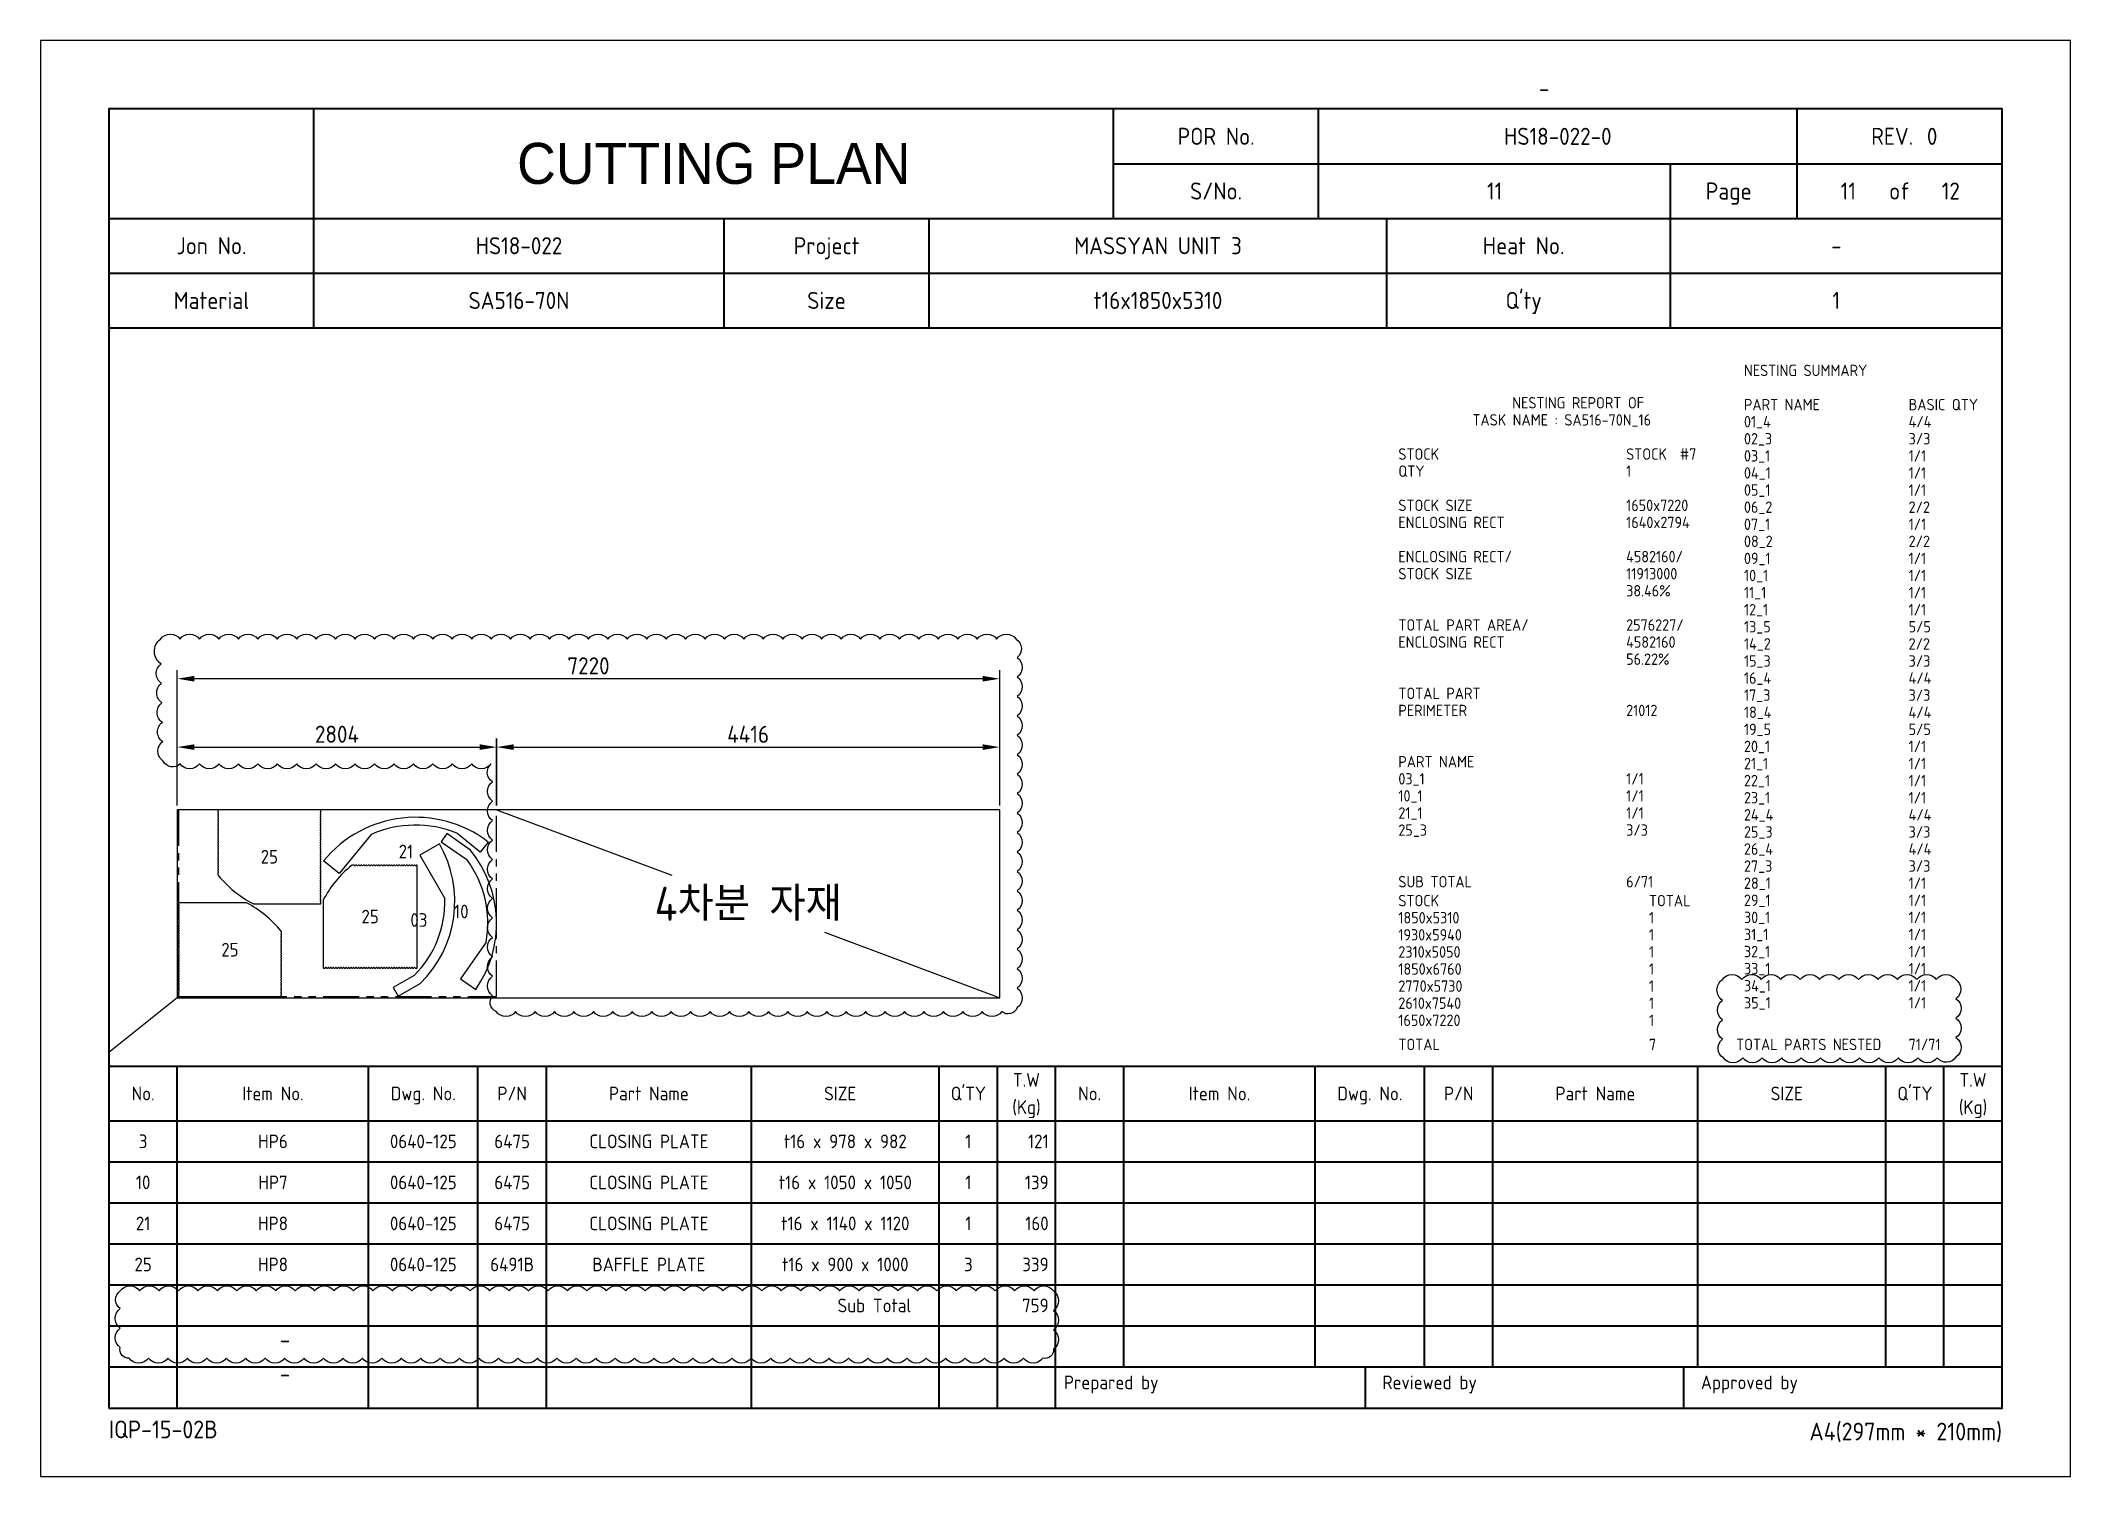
# Model space of a CAD drawing. Header units: millimetres. Extents: x -47360 to 661737, y -45870 to 354580.
# Drawn here: x 420000 to 437820, y 20000 to 32600 of the extents above; entities that cross this region are included whole.
import ezdxf
from ezdxf.enums import TextEntityAlignment as Align

# ---------------------------------------------------------------- set-up
doc = ezdxf.new("R2010")
doc.units = ezdxf.units.MM
doc.header["$LTSCALE"] = 10
doc.linetypes.add('PHANTOM', pattern=[63.5, 31.75, -6.35, 6.35, -6.35, 6.35, -6.35])
for name, color, linetype in [('$ENCL_RECT_RESERVED_LAYER$', 4, 'PHANTOM'), ('03_1__016X982X978', 7, 'Continuous'), ('10_1__016X1050X1050', 7, 'Continuous'), ('21_1__016X1140X1120', 7, 'Continuous'), ('25_3__016X1000X900', 7, 'Continuous'), ('PART-LABEL', 6, 'Continuous'), ('STOCK', 3, 'Continuous'), ('SUMMARY', 4, 'Continuous'), ('T', 2, 'Continuous')]:
    doc.layers.add(name, color=color, linetype=linetype)
doc.layers.add('PAGE', color=9, linetype='Continuous', plot=False)
doc.layers.add('TITLE', color=15, linetype='Continuous', lineweight=40)
doc.styles.get("Standard").update_dxf_attribs({"font": 'isocp2.shx', "bigfont": 'whgtxt.shx'})
doc.dimstyles.new('ISO-25', dxfattribs={"dimscale": 60, "dimtxt": 2.5, "dimasz": 2.5, "dimexe": 1.25, "dimexo": 0.625, "dimtad": 1, "dimdec": 0, "dimdsep": 46, "dimtxsty": 'Standard', "dimcen": 2.5, "dimclrt": 2, "dimadec": 0, "dimazin": 0, "dimtfac": 1, "dimtdec": 0, "dimtmove": 0, "dimatfit": 3, "dimfxl": 1, "dimarcsym": 0})

msp = doc.modelspace()

# ---------------------------------------------------------------- texts
at = {"color": 2, "insert": (426211.9, 25025), "char_height": 300, "attachment_point": 5}
msp.add_mtext('4차분 자재', dxfattribs=at)
at = {"layer": 'PART-LABEL'}
for s, p in [('25', (422008.48, 25437.91)), ('21', (423207.19, 25483.52)), ('25', (422892.88, 24912.58)), ('10', (423693.7, 24957.19)), ('03', (423320.74, 24882.67)), ('25', (421662.32, 24622.09))]:
    msp.add_text(s, height=120, dxfattribs=at).set_placement(p, align=Align.MIDDLE_CENTER)
at = {"layer": 'SUMMARY'}
for s, p in [('NESTING SUMMARY', (434954.25, 29655.82)), ('NESTING REPORT OF', (432920, 29371.71)), ('PART NAME', (434954.25, 29355.82)), ('BASIC QTY', (436399.82, 29355.82)), ('TASK NAME : SA516-70N_16', (432570, 29221.71)), ('01_4', (434954.25, 29205.82)), ('4/4', (436399.82, 29205.82)), ('02_3', (434954.25, 29055.82)), ('3/3', (436399.82, 29055.82)), ('STOCK ', (431920, 28921.71)), ('QTY', (431920, 28771.71)), ('1', (433920, 28771.71)), ('STOCK  #7', (433920, 28921.71)), ('03_1', (434954.25, 28905.82)), ('1/1', (436399.82, 28905.82)), ('04_1', (434954.25, 28755.82)), ('05_1', (434954.25, 28605.82)), ('1/1', (436399.82, 28755.82)), ('1/1', (436399.82, 28605.82)), ('STOCK SIZE', (431920, 28471.71)), ('1650x7220', (433920, 28471.71)), ('06_2', (434954.25, 28455.82)), ('2/2', (436399.82, 28455.82)), ('ENCLOSING RECT', (431920, 28321.71)), ('1640x2794', (433920, 28321.71)), ('07_1', (434954.25, 28305.82)), ('1/1', (436399.82, 28305.82)), ('08_2', (434954.25, 28155.82)), ('2/2', (436399.82, 28155.82)), ('ENCLOSING RECT/', (431920, 28021.71)), ('4582160/', (433920, 28021.71)), ('09_1', (434954.25, 28005.82)), ('1/1', (436399.82, 28005.82)), ('STOCK SIZE', (431920, 27871.71)), ('11913000', (433920, 27871.71)), ('38.46%', (433920, 27721.71)), ('10_1', (434954.25, 27855.82)), ('11_1', (434954.25, 27705.82)), ('1/1', (436399.82, 27855.82)), ('1/1', (436399.82, 27705.82)), ('12_1', (434954.25, 27555.82)), ('1/1', (436399.82, 27555.82)), ('TOTAL PART AREA/', (431920, 27421.71)), ('2576227/', (433920, 27421.71)), ('13_5', (434954.25, 27405.82)), ('5/5', (436399.82, 27405.82)), ('ENCLOSING RECT', (431920, 27271.71)), ('4582160', (433920, 27271.71)), ('14_2', (434954.25, 27255.82)), ('2/2', (436399.82, 27255.82)), ('56.22%', (433920, 27121.71)), ('15_3', (434954.25, 27105.82)), ('3/3', (436399.82, 27105.82)), ('TOTAL PART', (431920, 26821.71)), ('16_4', (434954.25, 26955.82)), ('4/4', (436399.82, 26955.82)), ('PERIMETER', (431920, 26671.71)), ('21012', (433920, 26671.71)), ('17_3', (434954.25, 26805.82)), ('18_4', (434954.25, 26655.82)), ('3/3', (436399.82, 26805.82)), ('4/4', (436399.82, 26655.82)), ('19_5', (434954.25, 26505.82)), ('5/5', (436399.82, 26505.82)), ('20_1', (434954.25, 26355.82)), ('1/1', (436399.82, 26355.82)), ('PART NAME', (431920, 26221.71)), ('21_1', (434954.25, 26205.82)), ('1/1', (436399.82, 26205.82)), ('10_1', (431920, 25921.71)), ('03_1', (431920, 26071.71)), ('1/1', (433920, 26071.71)), ('1/1', (433920, 25921.71)), ('22_1', (434954.25, 26055.82)), ('1/1', (436399.82, 26055.82)), ('21_1', (431920, 25771.71)), ('1/1', (433920, 25771.71)), ('23_1', (434954.25, 25905.82)), ('24_4', (434954.25, 25755.82)), ('1/1', (436399.82, 25905.82)), ('4/4', (436399.82, 25755.82)), ('25_3', (431920, 25621.71)), ('3/3', (433920, 25621.71)), ('25_3', (434954.25, 25605.82)), ('3/3', (436399.82, 25605.82)), ('26_4', (434954.25, 25455.82)), ('4/4', (436399.82, 25455.82)), ('27_3', (434954.25, 25305.82)), ('3/3', (436399.82, 25305.82)), ('SUB TOTAL', (431920, 25168.54)), ('6/71', (433920, 25168.54)), ('28_1', (434954.25, 25155.82)), ('1/1', (436399.82, 25155.82)), ('1850x5310', (431920, 24852.65)), ('STOCK', (431920, 25002.65)), ('1', (434120, 24852.65)), ('TOTAL', (434120, 25002.65)), ('29_1', (434954.25, 25005.82)), ('30_1', (434954.25, 24855.82)), ('1/1', (436399.82, 25005.82)), ('1/1', (436399.82, 24855.82)), ('1930x5940', (431920, 24702.65)), ('1', (434120, 24702.65)), ('31_1', (434954.25, 24705.82)), ('1/1', (436399.82, 24705.82)), ('2310x5050', (431920, 24552.65)), ('1', (434120, 24552.65)), ('32_1', (434954.25, 24555.82)), ('1/1', (436399.82, 24555.82)), ('1850x6760', (431920, 24402.65)), ('1', (434120, 24402.65)), ('33_1', (434954.25, 24405.82)), ('1/1', (436399.82, 24405.82)), ('2770x5730', (431920, 24252.65)), ('1', (434120, 24252.65)), ('34_1', (434954.25, 24255.82)), ('1/1', (436399.82, 24255.82)), ('2610x7540', (431920, 24102.65)), ('1', (434120, 24102.65)), ('35_1', (434954.25, 24105.82)), ('1/1', (436399.82, 24105.82)), ('1650x7220', (431920, 23952.65)), ('1', (434120, 23952.65)), ('TOTAL', (431920, 23740.73)), ('7', (434120, 23740.73)), ('TOTAL PARTS NESTED', (434885.28, 23740.73)), ('71/71', (436399.82, 23740.73))]:
    msp.add_text(s, height=100, dxfattribs=at).set_placement(p)
at = {"layer": 'T'}
for s, p in [('3', (420900, 22880)), ('HP6', (422040, 22880)), ('0640-125', (423360, 22880)), ('6475', (424140, 22880)), ('CLOSING PLATE', (425340, 22880)), ('t16 x 978 x 982', (427065, 22880)), ('1', (428145, 22880)), ('10', (420900, 22520)), ('HP7', (422040, 22520)), ('0640-125', (423360, 22520)), ('6475', (424140, 22520)), ('CLOSING PLATE', (425340, 22520)), ('t16 x 1050 x 1050', (427065, 22520)), ('1', (428145, 22520)), ('21', (420900, 22160)), ('HP8', (422040, 22160)), ('0640-125', (423360, 22160)), ('6475', (424140, 22160)), ('CLOSING PLATE', (425340, 22160)), ('t16 x 1140 x 1120', (427065, 22160)), ('1', (428145, 22160)), ('25', (420900, 21800)), ('HP8', (422040, 21800)), ('0640-125', (423360, 21800)), ('6491B', (424140, 21800)), ('BAFFLE PLATE', (425340, 21800)), ('t16 x 900 x 1000', (427065, 21800)), ('3', (428145, 21800)), ('Sub Total', (427320, 21440))]:
    msp.add_text(s, height=120, dxfattribs=at).set_placement(p, align=Align.CENTER)
for s, p in [('121', (428850, 22880)), ('139', (428850, 22520)), ('160', (428850, 22160)), ('339', (428850, 21800)), ('759', (428850, 21440))]:
    msp.add_text(s, height=120, dxfattribs=at).set_placement(p, align=Align.RIGHT)

# ---------------------------------------------------------------- blocks, each defined once
blk = doc.blocks.new('CP00')
at = {"layer": 'PAGE'}
blk.add_line((20, 70), (10, 62), dxfattribs=at)
blk.add_lwpolyline([(0, 0), (297, 0), (297, 210), (0, 210)], close=True, dxfattribs=at)
at = {"layer": 'TITLE'}
for p, q in [((40, 184), (40, 200)), ((157, 184), (157, 200)), ((10, 184), (287, 184)), ((10, 168), (287, 168)), ((10, 60), (287, 60)), ((148.5, 16), (287, 16))]:
    blk.add_line(p, q, dxfattribs=at)
at = {"layer": 'TITLE', "color": 8}
for p, q in [((187, 184), (187, 200)), ((257, 184), (257, 192)), ((40, 168), (40, 184)), ((130, 168), (130, 184)), ((238.5, 168), (238.5, 184)), ((10, 176), (287, 176)), ((20, 10), (20, 60)), ((48, 10), (48, 60)), ((64, 10), (64, 60)), ((74, 10), (74, 60)), ((104, 10), (104, 60)), ((131.5, 10), (131.5, 60)), ((140, 10), (140, 60)), ((158.5, 16), (158.5, 60)), ((186.5, 16), (186.5, 60)), ((202.5, 16), (202.5, 60)), ((212.5, 16), (212.5, 60)), ((242.5, 16), (242.5, 60)), ((270, 16), (270, 60)), ((278.5, 16), (278.5, 60)), ((10, 52), (287, 52)), ((10, 46), (287, 46)), ((10, 40), (287, 40)), ((10, 34), (287, 34)), ((10, 28), (287, 28)), ((10, 22), (287, 22)), ((10, 16), (148.5, 16)), ((193.8, 16), (193.8, 10)), ((240.4, 16), (240.4, 10))]:
    blk.add_line(p, q, dxfattribs=at)
at = {"layer": 'TITLE', "color": 9}
for p, q in [((257, 192), (257, 200)), ((157, 192), (287, 192)), ((238.5, 184), (238.5, 192)), ((100, 168), (100, 184)), ((197, 168), (197, 184)), ((148.5, 10), (148.5, 60))]:
    blk.add_line(p, q, dxfattribs=at)
at = {"layer": 'TITLE', "color": 15}
blk.add_lwpolyline([(10, 10), (287, 10), (287, 200), (10, 200)], close=True, dxfattribs=at)
at = {"layer": 'PAGE', "color": 2}
blk.add_attdef('ATT_NESTINGPLANNO', text='', height=2.5, dxfattribs=at).set_placement((220, 203), align=Align.MIDDLE_CENTER)
for tag, p in [('ATT_OWNERITEMNO', (35, 7.09)), ('ATT_PARTNAME', (35, 2.09))]:
    blk.add_attdef(tag, text='', height=2.5, dxfattribs=at).set_placement(p, align=Align.MIDDLE_LEFT)
at = {"layer": 'TITLE', "color": 2}
for s, height, p in [('POR No.', 2.5, (172, 196)), ('S/No.', 2.5, (172, 188)), ('Page', 2.5, (247, 188)), ('of', 2.5, (272, 188)), ('Jon No.', 2.5, (25, 180)), ('Project', 2.5, (115, 180)), ('Heat No.', 2.5, (217, 180)), ('-', 2.5, (262.75, 180)), ('Material', 2.5, (25, 172)), ('Size', 2.5, (115, 172)), ("Q'ty", 2.5, (217, 172)), ('No.', 2, (15, 56)), ('Item No.', 2, (34, 56)), ('Dwg. No.', 2, (56, 56)), ('P/N', 2, (69, 56)), ('Part Name', 2, (89, 56)), ('SIZE', 2, (117, 56)), ("Q'TY", 2, (135.75, 56)), ('T.W', 2, (144.25, 58)), ('No.', 2, (153.5, 56)), ('Item No.', 2, (172.5, 56)), ('Dwg. No.', 2, (194.5, 56)), ('P/N', 2, (207.5, 56)), ('Part Name', 2, (227.5, 56)), ('SIZE', 2, (255.5, 56)), ("Q'TY", 2, (274.25, 56)), ('T.W', 2, (282.75, 58)), ('(Kg)', 2, (144.25, 54)), ('(Kg)', 2, (282.75, 54))]:
    blk.add_text(s, height=height, dxfattribs=at).set_placement(p, align=Align.MIDDLE_CENTER)
blk.add_text('REV.', height=2.5, dxfattribs=at).set_placement((274, 196), align=Align.MIDDLE_RIGHT)
blk.add_text('0', height=2.5, dxfattribs=at).set_placement((276, 196), align=Align.MIDDLE_LEFT)
for s, height, p in [('Prepared by', 2, (149.73, 12.75)), ('Reviewed by', 2, (196.33, 12.75)), ('Approved by', 2, (242.93, 12.75)), ('IQP-15-02B', 2.594, (10, 5.57))]:
    blk.add_text(s, height=height, dxfattribs=at).set_placement(p)
blk.add_text('A4(297mm * 210mm)', height=2.5936, dxfattribs=at).set_placement((287, 5.26), align=Align.RIGHT)
at = {"layer": 'TITLE', "color": 3, "insert": (98.5, 192), "char_height": 6, "width": 59.896, "attachment_point": 5}
blk.add_mtext('{\\fHYHeadLine-Medium|b0|i0|c129|p18;CUTTING PLAN}', dxfattribs=at)
at = {"layer": 'TITLE', "color": 2}
for tag, height, p in [('ATT_PORNO', 2.5, (222, 196)), ('ATT_CUTTINGPLANNO', 2.5, (212.75, 188)), ('ATT_PAGENO', 2.5, (264.5, 188)), ('ATT_PAGESUBTOTAL', 2.5, (279.5, 188)), ('ATT_WONO', 2.5, (70, 180)), ('ATT_PROJECT', 2.5, (163.5, 180)), ('ATT_PORWEIGHT', 2, (278.5, 89)), ('ATT_NETWEIGHT', 2, (278.5, 83)), ('ATT_SAVEWEIGHT', 2, (278.5, 77)), ('ATT_SCRAPWEIGHT', 2, (278.5, 71)), ('ATT_CUTTING', 2, (278.5, 65))]:
    blk.add_attdef(tag, text='', height=height, dxfattribs=at).set_placement(p, align=Align.MIDDLE_CENTER)
at = {"layer": 'TITLE', "color": 3}
for tag, p in [('ATT_MATERIAL', (70, 172)), ('ATT_SIZE', (163.5, 172)), ('ATT_QTY', (262.75, 172))]:
    blk.add_attdef(tag, text='', height=2.5, dxfattribs=at).set_placement(p, align=Align.MIDDLE_CENTER)
blk = doc.blocks.new('*D306')
at = {"color": 0, "lineweight": -2, "transparency": 16777216}
for p, q in [((421200, 25888), (421200, 26475)), ((421350, 26400), (423854, 26400)), ((424004, 25888), (424004, 26475))]:
    blk.add_line(p, q, dxfattribs=at)
at = {"color": 0, "transparency": 16777216}
for points in [[(421350, 26425), (421350, 26375), (421200, 26400)], [(423854, 26425), (423854, 26375), (424004, 26400)]]:
    blk.add_solid(points, dxfattribs=at)
at = {"layer": 'Defpoints', "color": 0, "transparency": 16777216}
for p in [(424004, 26400), (421200, 25850), (424004, 25850)]:
    blk.add_point(p, dxfattribs=at)
at = {"color": 2, "transparency": 16777216, "insert": (422602, 26513), "char_height": 150, "attachment_point": 5}
blk.add_mtext('2804', dxfattribs=at)
blk = doc.blocks.new('*D307')
at = {"color": 0, "lineweight": -2, "transparency": 16777216}
for p, q in [((424003.80609, 25887.5), (424003.80609, 26475)), ((424153.80609, 26400), (428270, 26400)), ((428420, 25887.5), (428420, 26475))]:
    blk.add_line(p, q, dxfattribs=at)
at = {"color": 0, "transparency": 16777216}
for points in [[(424153.80609, 26425), (424153.80609, 26375), (424003.80609, 26400)], [(428270, 26425), (428270, 26375), (428420, 26400)]]:
    blk.add_solid(points, dxfattribs=at)
at = {"layer": 'Defpoints', "color": 0, "transparency": 16777216}
for p in [(428420, 26400), (424003.80609, 25850), (428420, 25850)]:
    blk.add_point(p, dxfattribs=at)
at = {"color": 2, "transparency": 16777216, "insert": (426211.903045, 26512.5), "char_height": 150, "attachment_point": 5}
blk.add_mtext('4416', dxfattribs=at)
blk = doc.blocks.new('*D308')
at = {"color": 0, "lineweight": -2, "transparency": 16777216}
for p, q in [((421200, 25888), (421200, 27075)), ((428270, 27000), (421350, 27000)), ((428420, 25888), (428420, 27075))]:
    blk.add_line(p, q, dxfattribs=at)
at = {"color": 0, "transparency": 16777216}
for points in [[(421350, 27025), (421350, 26975), (421200, 27000)], [(428270, 27025), (428270, 26975), (428420, 27000)]]:
    blk.add_solid(points, dxfattribs=at)
at = {"layer": 'Defpoints', "color": 0, "transparency": 16777216}
for p in [(421200, 27000), (421200, 25850), (428420, 25850)]:
    blk.add_point(p, dxfattribs=at)
at = {"color": 2, "transparency": 16777216, "insert": (424810, 27113), "char_height": 150, "attachment_point": 5}
blk.add_mtext('7220', dxfattribs=at)

# ---------------------------------------------------------------- dimensions: what is measured, and where the dimension line sits
for base, p1, p2, picture, middle in [((421200, 27000), (428420, 25850), (421200, 25850), '*D308', (424810, 27112.51)), ((424003.81, 26400), (421200, 25850), (424003.81, 25850), '*D306', (422601.9, 26512.51)), ((428420, 26400), (424003.81, 25850), (428420, 25850), '*D307', (426211.9, 26512.5))]:
    dim = msp.add_linear_dim(base=base, p1=p1, p2=p2, dimstyle='ISO-25')
    dim.commit()
    dim.dimension.update_dxf_attribs({"geometry": picture, "text_midpoint": middle})

# ---------------------------------------------------------------- linework, layer by layer
at = {"layer": '$ENCL_RECT_RESERVED_LAYER$'}
msp.add_lwpolyline([(421210, 24210), (424003.81, 24210), (424003.81, 25850), (421210, 25850)], close=True, dxfattribs=at)
for p, q in [((424003.81, 25850), (425542.78, 25275)), ((426881.02, 24775), (428420, 24200))]:
    msp.add_line(p, q)
at = {"color": 1}
for points in [[(421053.35, 27347.66, -0.52056705), (421224.05, 27347.66, -0.52056705), (421394.75, 27347.66, -0.52056705), (421565.45, 27347.66, -0.52056705), (421736.15, 27347.66, -0.52056705), (421906.85, 27347.66, -0.52056705), (422077.55, 27347.66, -0.52056705), (422248.25, 27347.66, -0.52056705), (422418.95, 27347.66, -0.52056705), (422589.65, 27347.66, -0.52056705), (422760.34, 27347.66, -0.52056705), (422931.04, 27347.66, -0.52056705), (423101.74, 27347.66, -0.52056705), (423272.44, 27347.66, -0.52056705), (423443.14, 27347.66, -0.52056705), (423613.84, 27347.66, -0.52056705), (423784.54, 27347.66, -0.52056705), (423955.24, 27347.66, -0.52056705), (424125.94, 27347.66, -0.52056705), (424296.64, 27347.66, -0.52056705), (424467.34, 27347.66, -0.52056705), (424638.03, 27347.66, -0.52056705), (424808.73, 27347.66, -0.52056705), (424979.43, 27347.66, -0.52056705), (425150.13, 27347.66, -0.52056705), (425320.83, 27347.66, -0.52056705), (425491.53, 27347.66, -0.52056705), (425662.23, 27347.66, -0.52056705), (425832.93, 27347.66, -0.52056705), (426003.63, 27347.66, -0.52056705), (426174.33, 27347.66, -0.52056705), (426345.02, 27347.66, -0.52056705), (426515.72, 27347.66, -0.52056705), (426686.42, 27347.66, -0.52056705), (426857.12, 27347.66, -0.52056705), (427027.82, 27347.66, -0.52056705), (427198.52, 27347.66, -0.52056705), (427369.22, 27347.66, -0.52056705), (427539.92, 27347.66, -0.52056705), (427710.62, 27347.66, -0.52056705), (427881.32, 27347.66, -0.52056705), (428052.02, 27347.66, -0.52056705), (428222.71, 27347.66, -0.52056705), (428393.41, 27347.66, -0.52056705), (428564.11, 27347.66, -0.52056705), (428573.8, 27186.65, -0.52056705), (428573.8, 27015.95, -0.52056705), (428573.8, 26845.25, -0.52056705), (428573.8, 26674.55, -0.52056705), (428573.8, 26503.85, -0.52056705), (428573.8, 26333.15, -0.52056705), (428573.8, 26162.45, -0.52056705), (428573.8, 25991.76, -0.52056705), (428573.8, 25821.06, -0.52056705), (428573.8, 25650.36, -0.52056705), (428573.8, 25479.66, -0.52056705), (428573.8, 25308.96, -0.52056705), (428573.8, 25138.26, -0.52056705), (428573.8, 24967.56, -0.52056705), (428573.8, 24796.86, -0.52056705), (428573.8, 24626.16, -0.52056705), (428573.8, 24455.46, -0.52056705), (428573.8, 24284.76, -0.52056705), (428573.8, 24114.07, -0.52056705), (428438.17, 24079, -0.52056705), (428267.47, 24079, -0.52056705), (428096.77, 24079, -0.52056705), (427926.07, 24079, -0.52056705), (427755.37, 24079, -0.52056705), (427584.67, 24079, -0.52056705), (427413.97, 24079, -0.52056705), (427243.27, 24079, -0.52056705), (427072.57, 24079, -0.52056705), (426901.87, 24079, -0.52056705), (426731.18, 24079, -0.52056705), (426560.48, 24079, -0.52056705), (426389.78, 24079, -0.52056705), (426219.08, 24079, -0.52056705), (426048.38, 24079, -0.52056705), (425877.68, 24079, -0.52056705), (425706.98, 24079, -0.52056705), (425536.28, 24079, -0.52056705), (425365.58, 24079, -0.52056705), (425194.88, 24079, -0.52056705), (425024.19, 24079, -0.52056705), (424853.49, 24079, -0.52056705), (424682.79, 24079, -0.52056705), (424512.09, 24079, -0.52056705), (424341.39, 24079, -0.52056705), (424170.69, 24079, -0.52056705), (423999.99, 24079, -0.52056705), (423968.72, 24218.43, -0.52056705), (423968.72, 24389.12, -0.52056705), (423968.72, 24559.82, -0.52056705), (423968.72, 24730.52, -0.52056705), (423968.72, 24901.22, -0.52056705), (423968.72, 25071.92, -0.52056705), (423968.72, 25242.62, -0.52056705), (423968.72, 25413.32, -0.52056705), (423968.72, 25584.02, -0.52056705), (423968.72, 25754.72, -0.52056705), (423968.72, 25925.42, -0.52056705), (423968.72, 26096.12, -0.52056705), (423955.55, 26253.64, -0.52056705), (423784.85, 26253.64, -0.52056705), (423614.15, 26253.64, -0.52056705), (423443.45, 26253.64, -0.52056705), (423272.75, 26253.64, -0.52056705), (423102.05, 26253.64, -0.52056705), (422931.35, 26253.64, -0.52056705), (422760.65, 26253.64, -0.52056705), (422589.96, 26253.64, -0.52056705), (422419.26, 26253.64, -0.52056705), (422248.56, 26253.64, -0.52056705), (422077.86, 26253.64, -0.52056705), (421907.16, 26253.64, -0.52056705), (421736.46, 26253.64, -0.52056705), (421565.76, 26253.64, -0.52056705), (421395.06, 26253.64, -0.52056705), (421224.36, 26253.64, -0.52056705), (421076.28, 26276.75, -0.52056705), (421072.63, 26447.41, -0.52056705), (421068.97, 26618.07, -0.52056705), (421065.32, 26788.73, -0.52056705), (421061.67, 26959.39, -0.52056705), (421058.01, 27130.05, -0.52056705)], [(434764.79, 24360.27, -0.52056705), (434935.49, 24360.27, -0.52056705), (435106.19, 24360.27, -0.52056705), (435276.89, 24360.27, -0.52056705), (435447.59, 24360.27, -0.52056705), (435618.29, 24360.27, -0.52056705), (435788.99, 24360.27, -0.52056705), (435959.69, 24360.27, -0.52056705), (436130.38, 24360.27, -0.52056705), (436301.08, 24360.27, -0.52056705), (436471.78, 24360.27, -0.52056705), (436642.48, 24360.27, -0.52056705), (436813.18, 24360.27, -0.52056705), (436815.5, 24191.9, -0.52056705), (436815.5, 24021.2, -0.52056705), (436815.5, 23850.5, -0.52056705), (436815.5, 23679.8, -0.52056705), (436650.77, 23673.84, -0.52056705), (436480.07, 23673.84, -0.52056705), (436309.37, 23673.84, -0.52056705), (436138.67, 23673.84, -0.52056705), (435967.97, 23673.84, -0.52056705), (435797.27, 23673.84, -0.52056705), (435626.57, 23673.84, -0.52056705), (435455.87, 23673.84, -0.52056705), (435285.17, 23673.84, -0.52056705), (435114.47, 23673.84, -0.52056705), (434943.78, 23673.84, -0.52056705), (434773.08, 23673.84, -0.52056705), (434764.79, 23836.26, -0.52056705), (434764.79, 24006.96, -0.52056705), (434764.79, 24177.65, -0.52056705)], [(420698.84, 21627.59, -0.52056705), (420869.54, 21627.59, -0.52056705), (421040.24, 21627.59, -0.52056705), (421210.94, 21627.59, -0.52056705), (421381.64, 21627.59, -0.52056705), (421552.34, 21627.59, -0.52056705), (421723.04, 21627.59, -0.52056705), (421893.74, 21627.59, -0.52056705), (422064.44, 21627.59, -0.52056705), (422235.13, 21627.59, -0.52056705), (422405.83, 21627.59, -0.52056705), (422576.53, 21627.59, -0.52056705), (422747.23, 21627.59, -0.52056705), (422917.93, 21627.59, -0.52056705), (423088.63, 21627.59, -0.52056705), (423259.33, 21627.59, -0.52056705), (423430.03, 21627.59, -0.52056705), (423600.73, 21627.59, -0.52056705), (423771.43, 21627.59, -0.52056705), (423942.13, 21627.59, -0.52056705), (424112.82, 21627.59, -0.52056705), (424283.52, 21627.59, -0.52056705), (424454.22, 21627.59, -0.52056705), (424624.92, 21627.59, -0.52056705), (424795.62, 21627.59, -0.52056705), (424966.32, 21627.59, -0.52056705), (425137.02, 21627.59, -0.52056705), (425307.72, 21627.59, -0.52056705), (425478.42, 21627.59, -0.52056705), (425649.12, 21627.59, -0.52056705), (425819.82, 21627.59, -0.52056705), (425990.51, 21627.59, -0.52056705), (426161.21, 21627.59, -0.52056705), (426331.91, 21627.59, -0.52056705), (426502.61, 21627.59, -0.52056705), (426673.31, 21627.59, -0.52056705), (426844.01, 21627.59, -0.52056705), (427014.71, 21627.59, -0.52056705), (427185.41, 21627.59, -0.52056705), (427356.11, 21627.59, -0.52056705), (427526.81, 21627.59, -0.52056705), (427697.5, 21627.59, -0.52056705), (427868.2, 21627.59, -0.52056705), (428038.9, 21627.59, -0.52056705), (428209.6, 21627.59, -0.52056705), (428380.3, 21627.59, -0.52056705), (428551, 21627.59, -0.52056705), (428721.7, 21627.59, -0.52056705), (428892.13, 21627.32, -0.52056705), (428892.13, 21456.62, -0.52056705), (428892.13, 21285.92, -0.52056705), (428892.13, 21115.22, -0.52056705), (428799.28, 21037.38, -0.52056705), (428628.58, 21037.38, -0.52056705), (428457.88, 21037.38, -0.52056705), (428287.18, 21037.38, -0.52056705), (428116.48, 21037.38, -0.52056705), (427945.78, 21037.38, -0.52056705), (427775.08, 21037.38, -0.52056705), (427604.38, 21037.38, -0.52056705), (427433.68, 21037.38, -0.52056705), (427262.98, 21037.38, -0.52056705), (427092.29, 21037.38, -0.52056705), (426921.59, 21037.38, -0.52056705), (426750.89, 21037.38, -0.52056705), (426580.19, 21037.38, -0.52056705), (426409.49, 21037.38, -0.52056705), (426238.79, 21037.38, -0.52056705), (426068.09, 21037.38, -0.52056705), (425897.39, 21037.38, -0.52056705), (425726.69, 21037.38, -0.52056705), (425555.99, 21037.38, -0.52056705), (425385.3, 21037.38, -0.52056705), (425214.6, 21037.38, -0.52056705), (425043.9, 21037.38, -0.52056705), (424873.2, 21037.38, -0.52056705), (424702.5, 21037.38, -0.52056705), (424531.8, 21037.38, -0.52056705), (424361.1, 21037.38, -0.52056705), (424190.4, 21037.38, -0.52056705), (424019.7, 21037.38, -0.52056705), (423849, 21037.38, -0.52056705), (423678.3, 21037.38, -0.52056705), (423507.61, 21037.38, -0.52056705), (423336.91, 21037.38, -0.52056705), (423166.21, 21037.38, -0.52056705), (422995.51, 21037.38, -0.52056705), (422824.81, 21037.38, -0.52056705), (422654.11, 21037.38, -0.52056705), (422483.41, 21037.38, -0.52056705), (422312.71, 21037.38, -0.52056705), (422142.01, 21037.38, -0.52056705), (421971.31, 21037.38, -0.52056705), (421800.61, 21037.38, -0.52056705), (421629.92, 21037.38, -0.52056705), (421459.22, 21037.38, -0.52056705), (421288.52, 21037.38, -0.52056705), (421117.82, 21037.38, -0.52056705), (420947.12, 21037.38, -0.52056705), (420776.42, 21037.38, -0.52056705), (420698.84, 21130.5, -0.52056705), (420698.84, 21301.2, -0.52056705), (420698.84, 21471.9, -0.52056705)]]:
    msp.add_lwpolyline(points, format="xyb", close=True, dxfattribs=at)
at = {"layer": '03_1__016X982X978'}
for p, q in [((423501.49, 25551.7), (423328.64, 25451.87)), ((423328.64, 25451.87), (423549.02, 25070.27)), ((423280.47, 24396.09), (423096.11, 24289.62)), ((423096.11, 24289.62), (423139.99, 24213.64)), ((423139.99, 24213.64), (423331.97, 24324.51))]:
    msp.add_line(p, q, dxfattribs=at)
for centre, radius, start, end in [((422627.86, 25047.08), 1008.9, 314.258752, 30.011265), ((422627.32, 25046.84), 922, 315.105852, 1.456393)]:
    msp.add_arc(centre, radius, start, end, dxfattribs=at)
at = {"layer": '10_1__016X1050X1050'}
for points in [[(423774.22, 25496.19), (423566.55, 25640.6), (423516.98, 25569.31), (423742.53, 25412.47)], [(423911.65, 24688.19), (423687.82, 24366.29), (423820.84, 24273.79)]]:
    msp.add_lwpolyline(points, dxfattribs=at)
for centre, radius, start, end in [((422986.47, 24854.06), 1016.31, 325.182938, 39.185501), ((422986.4, 24854.03), 940, 349.838645, 36.447952)]:
    msp.add_arc(centre, radius, start, end, dxfattribs=at)
at = {"layer": '21_1__016X1140X1120'}
for points in [[(422902.79, 25633.89), (422621.5, 25289.48), (422484.86, 25401.07)], [(423929.51, 25565.96), (423858.12, 25478.54), (423654.35, 25644.96)]]:
    msp.add_lwpolyline(points, dxfattribs=at)
for centre, radius, start, end in [((423291.81, 24742.09), 1041.83, 52.258792, 140.763543), ((423291.79, 24742.04), 973, 68.122724, 113.565453)]:
    msp.add_arc(centre, radius, start, end, dxfattribs=at)
at = {"layer": '25_3__016X1000X900'}
for p, q in [((422460.79, 25850), (421556.16, 25850)), ((421556.16, 25850), (421556.16, 25843.96)), ((422460.79, 25832.85), (422460.79, 25850)), ((421556.16, 25831.96), (421556.16, 25821.74)), ((421556.16, 25809.74), (421556.16, 25799.51)), ((421556.16, 25787.51), (421556.16, 25777.29)), ((421556.16, 25765.29), (421556.16, 25755.06)), ((421556.16, 25743.06), (421556.16, 25732.84)), ((421556.16, 25720.84), (421556.16, 25710.61)), ((421556.16, 25698.61), (421556.16, 25688.39)), ((421556.16, 25676.39), (421556.16, 25666.16)), ((422460.79, 25810.62), (422460.79, 25820.85)), ((422460.79, 25788.4), (422460.79, 25798.62)), ((422460.79, 25766.17), (422460.79, 25776.4)), ((422460.79, 25743.95), (422460.79, 25754.17)), ((422460.79, 25721.72), (422460.79, 25731.95)), ((422460.79, 25699.5), (422460.79, 25709.72)), ((422460.79, 25677.27), (422460.79, 25687.5)), ((422460.79, 25655.05), (422460.79, 25665.27)), ((421556.16, 25654.16), (421556.16, 25643.94)), ((421556.16, 25631.94), (421556.16, 25621.71)), ((421556.16, 25609.71), (421556.16, 25599.49)), ((421556.16, 25587.49), (421556.16, 25577.26)), ((421556.16, 25565.26), (421556.16, 25555.04)), ((421556.16, 25543.04), (421556.16, 25532.81)), ((421556.16, 25520.81), (421556.16, 25510.59)), ((421556.16, 25498.59), (421556.16, 25488.36)), ((422460.79, 25632.82), (422460.79, 25643.05)), ((422460.79, 25610.6), (422460.79, 25620.82)), ((422460.79, 25588.37), (422460.79, 25598.6)), ((422460.79, 25566.15), (422460.79, 25576.37)), ((422460.79, 25543.92), (422460.79, 25554.15)), ((422460.79, 25521.7), (422460.79, 25531.92)), ((422460.79, 25499.47), (422460.79, 25509.7)), ((422460.79, 25477.25), (422460.79, 25487.47)), ((421556.16, 25476.36), (421556.16, 25466.14)), ((421556.16, 25454.14), (421556.16, 25443.91)), ((421556.16, 25431.91), (421556.16, 25421.69)), ((421556.16, 25409.69), (421556.16, 25399.46)), ((421556.16, 25387.46), (421556.16, 25377.24)), ((421556.16, 25365.24), (421556.16, 25355.01)), ((421556.16, 25343.01), (421556.16, 25332.79)), ((421556.16, 25320.79), (421556.16, 25310.56)), ((422460.79, 25455.02), (422460.79, 25465.25)), ((422460.79, 25432.8), (422460.79, 25443.02)), ((422460.79, 25410.57), (422460.79, 25420.8)), ((422460.79, 25388.35), (422460.79, 25398.57)), ((422460.79, 25366.12), (422460.79, 25376.35)), ((422460.79, 25343.9), (422460.79, 25354.12)), ((422460.79, 25321.67), (422460.79, 25331.9)), ((422460.79, 25299.45), (422460.79, 25309.67)), ((422753.53, 25364.9), (422738.42, 25364.9)), ((422775.76, 25364.9), (422765.53, 25364.9)), ((422797.98, 25364.9), (422787.76, 25364.9)), ((422820.21, 25364.9), (422809.98, 25364.9)), ((422842.43, 25364.9), (422832.21, 25364.9)), ((422864.66, 25364.9), (422854.43, 25364.9)), ((422886.88, 25364.9), (422876.66, 25364.9)), ((422909.11, 25364.9), (422898.88, 25364.9)), ((422931.33, 25364.9), (422921.11, 25364.9)), ((422953.56, 25364.9), (422943.33, 25364.9)), ((422975.78, 25364.9), (422965.56, 25364.9)), ((422998.01, 25364.9), (422987.78, 25364.9)), ((423020.23, 25364.9), (423010.01, 25364.9)), ((423042.46, 25364.9), (423032.23, 25364.9)), ((423064.68, 25364.9), (423054.46, 25364.9)), ((423086.91, 25364.9), (423076.68, 25364.9)), ((423109.13, 25364.9), (423098.91, 25364.9)), ((423131.36, 25364.9), (423121.13, 25364.9)), ((423153.58, 25364.9), (423143.36, 25364.9)), ((423175.81, 25364.9), (423165.58, 25364.9)), ((423198.03, 25364.9), (423187.81, 25364.9)), ((423220.26, 25364.9), (423210.03, 25364.9)), ((423242.48, 25364.9), (423232.26, 25364.9)), ((423264.71, 25364.9), (423254.48, 25364.9)), ((423286.93, 25364.9), (423276.71, 25364.9)), ((423304.97, 25364.9), (423298.93, 25364.9)), ((423304.97, 24460.27), (423304.97, 25364.9)), ((421556.16, 25298.56), (421556.16, 25283.45)), ((422460.79, 25277.22), (422460.79, 25287.45)), ((422460.79, 25255), (422460.79, 25265.22)), ((422460.79, 25232.77), (422460.79, 25243)), ((422460.79, 25210.55), (422460.79, 25220.77)), ((422460.79, 25188.32), (422460.79, 25198.55)), ((422460.79, 25166.1), (422460.79, 25176.32)), ((422460.79, 25143.87), (422460.79, 25154.1)), ((422460.79, 25121.65), (422460.79, 25131.87)), ((421802.82, 25034.18), (421210, 25034.18)), ((421210, 25034.18), (421210, 25017.03)), ((421210, 25005.03), (421210, 24994.8)), ((421210, 24982.8), (421210, 24972.58)), ((421210, 24960.58), (421210, 24950.35)), ((421867.97, 25025.82), (422460.79, 25025.82)), ((422460.79, 25099.42), (422460.79, 25109.65)), ((422460.79, 25077.2), (422460.79, 25087.42)), ((422460.79, 25054.97), (422460.79, 25065.2)), ((422460.79, 25025.82), (422460.79, 25042.97)), ((422480.79, 25053.09), (422480.79, 24460.27)), ((421210, 24938.35), (421210, 24928.13)), ((421210, 24916.13), (421210, 24905.9)), ((421210, 24893.9), (421210, 24883.68)), ((421210, 24871.68), (421210, 24861.45)), ((421210, 24849.45), (421210, 24839.23)), ((421210, 24827.23), (421210, 24817)), ((421210, 24805), (421210, 24794.78)), ((421210, 24782.78), (421210, 24772.55)), ((422114.63, 24761.44), (422114.63, 24776.55)), ((421210, 24760.55), (421210, 24750.33)), ((421210, 24738.33), (421210, 24728.1)), ((421210, 24716.1), (421210, 24705.88)), ((421210, 24693.88), (421210, 24683.65)), ((421210, 24671.65), (421210, 24661.43)), ((421210, 24649.43), (421210, 24639.2)), ((421210, 24627.2), (421210, 24616.98)), ((421210, 24604.98), (421210, 24594.75)), ((422114.63, 24739.21), (422114.63, 24749.44)), ((422114.63, 24716.99), (422114.63, 24727.21)), ((422114.63, 24694.76), (422114.63, 24704.99)), ((422114.63, 24672.54), (422114.63, 24682.76)), ((422114.63, 24650.31), (422114.63, 24660.54)), ((422114.63, 24628.09), (422114.63, 24638.31)), ((422114.63, 24605.86), (422114.63, 24616.09)), ((422114.63, 24583.64), (422114.63, 24593.86)), ((421210, 24582.75), (421210, 24572.53)), ((421210, 24560.53), (421210, 24550.3)), ((421210, 24538.3), (421210, 24528.08)), ((421210, 24516.08), (421210, 24505.85)), ((421210, 24493.85), (421210, 24483.63)), ((421210, 24471.63), (421210, 24461.4)), ((421210, 24449.4), (421210, 24439.18)), ((421210, 24427.18), (421210, 24416.95)), ((422114.63, 24561.41), (422114.63, 24571.64)), ((422114.63, 24539.19), (422114.63, 24549.41)), ((422114.63, 24516.96), (422114.63, 24527.19)), ((422114.63, 24494.74), (422114.63, 24504.96)), ((422114.63, 24472.51), (422114.63, 24482.74)), ((422114.63, 24450.29), (422114.63, 24460.51)), ((422114.63, 24428.06), (422114.63, 24438.29)), ((422114.63, 24405.84), (422114.63, 24416.06)), ((422480.79, 24460.27), (422497.94, 24460.27)), ((422509.94, 24460.27), (422520.17, 24460.27)), ((422532.17, 24460.27), (422542.39, 24460.27)), ((422554.39, 24460.27), (422564.62, 24460.27)), ((422576.62, 24460.27), (422586.84, 24460.27)), ((422598.84, 24460.27), (422609.07, 24460.27)), ((422621.07, 24460.27), (422631.29, 24460.27)), ((422643.29, 24460.27), (422653.52, 24460.27)), ((422665.52, 24460.27), (422675.74, 24460.27)), ((422687.74, 24460.27), (422697.97, 24460.27)), ((422709.97, 24460.27), (422720.19, 24460.27)), ((422732.19, 24460.27), (422742.42, 24460.27)), ((422754.42, 24460.27), (422764.64, 24460.27)), ((422776.64, 24460.27), (422786.87, 24460.27)), ((422798.87, 24460.27), (422809.09, 24460.27)), ((422821.09, 24460.27), (422831.32, 24460.27)), ((422843.32, 24460.27), (422853.54, 24460.27)), ((422865.54, 24460.27), (422875.77, 24460.27)), ((422887.77, 24460.27), (422897.99, 24460.27)), ((422909.99, 24460.27), (422920.22, 24460.27)), ((422932.22, 24460.27), (422942.44, 24460.27)), ((422954.44, 24460.27), (422964.67, 24460.27)), ((422976.67, 24460.27), (422986.89, 24460.27)), ((422998.89, 24460.27), (423009.12, 24460.27)), ((423021.12, 24460.27), (423031.34, 24460.27)), ((423043.34, 24460.27), (423053.57, 24460.27)), ((423065.57, 24460.27), (423075.79, 24460.27)), ((423087.79, 24460.27), (423098.02, 24460.27)), ((423110.02, 24460.27), (423120.24, 24460.27)), ((423132.24, 24460.27), (423142.47, 24460.27)), ((423154.47, 24460.27), (423164.69, 24460.27)), ((423176.69, 24460.27), (423186.92, 24460.27)), ((423198.92, 24460.27), (423209.14, 24460.27)), ((423221.14, 24460.27), (423231.37, 24460.27)), ((423243.37, 24460.27), (423253.59, 24460.27)), ((423265.59, 24460.27), (423275.82, 24460.27)), ((423287.82, 24460.27), (423304.97, 24460.27)), ((421210, 24404.95), (421210, 24394.73)), ((421210, 24382.73), (421210, 24372.5)), ((421210, 24360.5), (421210, 24350.28)), ((421210, 24338.28), (421210, 24328.05)), ((421210, 24316.05), (421210, 24305.83)), ((421210, 24293.83), (421210, 24283.6)), ((421210, 24271.6), (421210, 24261.38)), ((421210, 24249.38), (421210, 24239.15)), ((422114.63, 24383.61), (422114.63, 24393.84)), ((422114.63, 24361.39), (422114.63, 24371.61)), ((422114.63, 24339.16), (422114.63, 24349.39)), ((422114.63, 24316.94), (422114.63, 24327.16)), ((422114.63, 24294.71), (422114.63, 24304.94)), ((422114.63, 24272.49), (422114.63, 24282.71)), ((422114.63, 24250.26), (422114.63, 24260.49)), ((422114.63, 24228.04), (422114.63, 24238.26)), ((421210, 24227.15), (421210, 24210)), ((421210, 24210), (422114.63, 24210)), ((422114.63, 24210), (422114.63, 24216.04))]:
    msp.add_line(p, q, dxfattribs=at)
for centre, radius, start, end in [((421556.16, 25837.96), 6, 270, 90), ((421556.16, 25815.74), 6, 269.999812, 90.000188), ((421556.16, 25793.51), 6, 269.999624, 90.000376), ((421556.16, 25771.29), 6, 269.999436, 90.000564), ((421556.16, 25749.06), 6, 269.999248, 90.000752), ((421556.16, 25726.84), 6, 269.99906, 90.00094), ((421556.16, 25704.61), 6, 269.998872, 90.001128), ((421556.16, 25682.39), 6, 269.998684, 90.001316), ((421556.16, 25660.16), 6, 269.998496, 90.001504), ((422460.79, 25826.85), 6, 90, 270), ((422460.79, 25804.62), 6, 89.999812, 270.000188), ((422460.79, 25782.4), 6, 89.999624, 270.000376), ((422460.79, 25760.17), 6, 89.999436, 270.000564), ((422460.79, 25737.95), 6, 89.999248, 270.000752), ((422460.79, 25715.72), 6, 89.99906, 270.00094), ((422460.79, 25693.5), 6, 89.998872, 270.001128), ((422460.79, 25671.27), 6, 89.998684, 270.001316), ((421556.16, 25637.94), 6, 269.998308, 90.001692), ((421556.16, 25615.71), 6, 269.99812, 90.00188), ((421556.16, 25593.49), 6, 269.997932, 90.002068), ((421556.16, 25571.26), 6, 269.997744, 90.002256), ((421556.16, 25549.04), 6, 269.997556, 90.002444), ((421556.16, 25526.81), 6, 269.997368, 90.002632), ((421556.16, 25504.59), 6, 269.99718, 90.00282), ((421556.16, 25482.36), 6, 269.996992, 90.003008), ((422460.79, 25649.05), 6, 89.998496, 270.001504), ((422460.79, 25626.82), 6, 89.998308, 270.001692), ((422460.79, 25604.6), 6, 89.99812, 270.00188), ((422460.79, 25582.37), 6, 89.997932, 270.002068), ((422460.79, 25560.15), 6, 89.997744, 270.002256), ((422460.79, 25537.92), 6, 89.997556, 270.002444), ((422460.79, 25515.7), 6, 89.997368, 270.002632), ((422460.79, 25493.47), 6, 89.99718, 270.00282), ((421556.16, 25460.14), 6, 269.996803, 90.003197), ((421556.16, 25437.91), 6, 269.996615, 90.003385), ((421556.16, 25415.69), 6, 269.996427, 90.003573), ((421556.16, 25393.46), 6, 269.996239, 90.003761), ((421556.16, 25371.24), 6, 269.996051, 90.003949), ((421556.16, 25349.01), 6, 269.995863, 90.004137), ((421556.16, 25326.79), 6, 269.998684, 90.001316), ((421556.16, 25304.56), 6, 270.001504, 89.998496), ((422460.79, 25471.25), 6, 89.996992, 270.003008), ((422460.79, 25449.02), 6, 89.996803, 270.003197), ((422460.79, 25426.8), 6, 89.996615, 270.003385), ((422460.79, 25404.57), 6, 89.996427, 270.003573), ((422460.79, 25382.35), 6, 89.996239, 270.003761), ((422460.79, 25360.12), 6, 89.996051, 270.003949), ((422460.79, 25337.9), 6, 89.998872, 270.001128), ((422460.79, 25315.67), 6, 89.998684, 270.001316), ((423334.23, 24614.25), 961, 128.890655, 152.45642), ((422738.42, 25352.9), 12, 90, 128.890655), ((422759.53, 25364.9), 6, 180.001504, 359.998496), ((422781.76, 25364.9), 6, 179.998684, 0.001316), ((422803.98, 25364.9), 6, 179.995863, 0.004137), ((422826.21, 25364.9), 6, 179.996051, 0.003949), ((422848.43, 25364.9), 6, 179.996239, 0.003761), ((422870.66, 25364.9), 6, 179.996427, 0.003573), ((422892.88, 25364.9), 6, 179.996615, 0.003385), ((422915.11, 25364.9), 6, 179.996803, 0.003197), ((422937.33, 25364.9), 6, 179.996992, 0.003008), ((422959.56, 25364.9), 6, 179.99718, 0.00282), ((422981.78, 25364.9), 6, 179.997368, 0.002632), ((423004.01, 25364.9), 6, 179.997556, 0.002444), ((423026.23, 25364.9), 6, 179.997744, 0.002256), ((423048.46, 25364.9), 6, 179.997932, 0.002068), ((423070.68, 25364.9), 6, 179.99812, 0.00188), ((423092.91, 25364.9), 6, 179.998308, 0.001692), ((423115.13, 25364.9), 6, 179.998496, 0.001504), ((423137.36, 25364.9), 6, 179.998684, 0.001316), ((423159.58, 25364.9), 6, 179.998872, 0.001128), ((423181.81, 25364.9), 6, 179.99906, 0.00094), ((423204.03, 25364.9), 6, 179.999248, 0.000752), ((423226.26, 25364.9), 6, 179.999436, 0.000564), ((423248.48, 25364.9), 6, 179.999624, 0.000376), ((423270.71, 25364.9), 6, 179.999812, 0.000188), ((423292.93, 25364.9), 6, 180, 0), ((421568.16, 25283.45), 12, 180, 218.890655), ((422306.81, 25879.26), 961, 218.890655, 242.45642), ((422460.79, 25293.45), 6, 89.998496, 270.001504), ((422460.79, 25271.22), 6, 89.998308, 270.001692), ((422460.79, 25249), 6, 89.99812, 270.00188), ((422460.79, 25226.77), 6, 89.997932, 270.002068), ((422460.79, 25204.55), 6, 89.997744, 270.002256), ((422460.79, 25182.32), 6, 89.997556, 270.002444), ((422460.79, 25160.1), 6, 89.997368, 270.002632), ((422460.79, 25137.87), 6, 89.99718, 270.00282), ((421210, 25011.03), 6, 269.996427, 90.003573), ((421210, 24988.8), 6, 269.996615, 90.003385), ((421210, 24966.58), 6, 269.996803, 90.003197), ((421210, 24944.35), 6, 269.996992, 90.003008), ((421802.82, 25022.18), 12, 62.45642, 90), ((421363.98, 24180.74), 961, 38.890655, 62.45642), ((421867.97, 25037.82), 12, 242.45642, 270), ((422460.79, 25115.65), 6, 89.996992, 270.003008), ((422460.79, 25093.42), 6, 89.996803, 270.003197), ((422460.79, 25071.2), 6, 89.996615, 270.003385), ((422460.79, 25048.97), 6, 89.996427, 270.003573), ((422492.79, 25053.09), 12, 152.45642, 180), ((421210, 24922.13), 6, 269.99718, 90.00282), ((421210, 24899.9), 6, 269.997368, 90.002632), ((421210, 24877.68), 6, 269.997556, 90.002444), ((421210, 24855.45), 6, 269.997744, 90.002256), ((421210, 24833.23), 6, 269.997932, 90.002068), ((421210, 24811), 6, 269.99812, 90.00188), ((421210, 24788.78), 6, 269.998308, 90.001692), ((421210, 24766.55), 6, 269.998496, 90.001504), ((422102.63, 24776.55), 12, 0, 38.890655), ((421210, 24744.33), 6, 269.998684, 90.001316), ((421210, 24722.1), 6, 269.998872, 90.001128), ((421210, 24699.88), 6, 269.996051, 90.003949), ((421210, 24677.65), 6, 269.996239, 90.003761), ((421210, 24655.43), 6, 269.996427, 90.003573), ((421210, 24633.2), 6, 269.996615, 90.003385), ((421210, 24610.98), 6, 269.996803, 90.003197), ((421210, 24588.75), 6, 269.996992, 90.003008), ((422114.63, 24755.44), 6, 90.001504, 269.998496), ((422114.63, 24733.21), 6, 89.998684, 270.001316), ((422114.63, 24710.99), 6, 89.995863, 270.004137), ((422114.63, 24688.76), 6, 89.996051, 270.003949), ((422114.63, 24666.54), 6, 89.996239, 270.003761), ((422114.63, 24644.31), 6, 89.996427, 270.003573), ((422114.63, 24622.09), 6, 89.996615, 270.003385), ((422114.63, 24599.86), 6, 89.996803, 270.003197), ((421210, 24566.53), 6, 269.99718, 90.00282), ((421210, 24544.3), 6, 269.997368, 90.002632), ((421210, 24522.08), 6, 269.997556, 90.002444), ((421210, 24499.85), 6, 269.997744, 90.002256), ((421210, 24477.63), 6, 269.997932, 90.002068), ((421210, 24455.4), 6, 269.99812, 90.00188), ((421210, 24433.18), 6, 269.998308, 90.001692), ((421210, 24410.95), 6, 269.998496, 90.001504), ((422114.63, 24577.64), 6, 89.996992, 270.003008), ((422114.63, 24555.41), 6, 89.99718, 270.00282), ((422114.63, 24533.19), 6, 89.997368, 270.002632), ((422114.63, 24510.96), 6, 89.997556, 270.002444), ((422114.63, 24488.74), 6, 89.997744, 270.002256), ((422114.63, 24466.51), 6, 89.997932, 270.002068), ((422114.63, 24444.29), 6, 89.99812, 270.00188), ((422114.63, 24422.06), 6, 89.998308, 270.001692), ((422503.94, 24460.27), 6, 359.996427, 180.003573), ((422526.17, 24460.27), 6, 359.996615, 180.003385), ((422548.39, 24460.27), 6, 359.996803, 180.003197), ((422570.62, 24460.27), 6, 359.996992, 180.003008), ((422592.84, 24460.27), 6, 359.99718, 180.00282), ((422615.07, 24460.27), 6, 359.997368, 180.002632), ((422637.29, 24460.27), 6, 359.997556, 180.002444), ((422659.52, 24460.27), 6, 359.997744, 180.002256), ((422681.74, 24460.27), 6, 359.997932, 180.002068), ((422703.97, 24460.27), 6, 359.99812, 180.00188), ((422726.19, 24460.27), 6, 359.998308, 180.001692), ((422748.42, 24460.27), 6, 359.998496, 180.001504), ((422770.64, 24460.27), 6, 359.998684, 180.001316), ((422792.87, 24460.27), 6, 359.998872, 180.001128), ((422815.09, 24460.27), 6, 359.996051, 180.003949), ((422837.32, 24460.27), 6, 359.996239, 180.003761), ((422859.54, 24460.27), 6, 359.996427, 180.003573), ((422881.77, 24460.27), 6, 359.996615, 180.003385), ((422903.99, 24460.27), 6, 359.996803, 180.003197), ((422926.22, 24460.27), 6, 359.996992, 180.003008), ((422948.44, 24460.27), 6, 359.99718, 180.00282), ((422970.67, 24460.27), 6, 359.997368, 180.002632), ((422992.89, 24460.27), 6, 359.997556, 180.002444), ((423015.12, 24460.27), 6, 359.997744, 180.002256), ((423037.34, 24460.27), 6, 359.997932, 180.002068), ((423059.57, 24460.27), 6, 359.99812, 180.00188), ((423081.79, 24460.27), 6, 359.998308, 180.001692), ((423104.02, 24460.27), 6, 359.998496, 180.001504), ((423126.24, 24460.27), 6, 359.998684, 180.001316), ((423148.47, 24460.27), 6, 359.998872, 180.001128), ((423170.69, 24460.27), 6, 359.99906, 180.00094), ((423192.92, 24460.27), 6, 359.999248, 180.000752), ((423215.14, 24460.27), 6, 359.999436, 180.000564), ((423237.37, 24460.27), 6, 359.999624, 180.000376), ((423259.59, 24460.27), 6, 359.999812, 180.000188), ((423281.82, 24460.27), 6, 0, 180), ((421210, 24388.73), 6, 269.998684, 90.001316), ((421210, 24366.5), 6, 269.998872, 90.001128), ((421210, 24344.28), 6, 269.99906, 90.00094), ((421210, 24322.05), 6, 269.999248, 90.000752), ((421210, 24299.83), 6, 269.999436, 90.000564), ((421210, 24277.6), 6, 269.999624, 90.000376), ((421210, 24255.38), 6, 269.999812, 90.000188), ((421210, 24233.15), 6, 270, 90), ((422114.63, 24399.84), 6, 89.998496, 270.001504), ((422114.63, 24377.61), 6, 89.998684, 270.001316), ((422114.63, 24355.39), 6, 89.998872, 270.001128), ((422114.63, 24333.16), 6, 89.99906, 270.00094), ((422114.63, 24310.94), 6, 89.999248, 270.000752), ((422114.63, 24288.71), 6, 89.999436, 270.000564), ((422114.63, 24266.49), 6, 89.999624, 270.000376), ((422114.63, 24244.26), 6, 89.999812, 270.000188), ((422114.63, 24222.04), 6, 90, 270)]:
    msp.add_arc(centre, radius, start, end, dxfattribs=at)
at = {"layer": 'STOCK'}
msp.add_lwpolyline([(421200, 24200), (428420, 24200), (428420, 25850), (421200, 25850)], close=True, dxfattribs=at)

# ---------------------------------------------------------------- block references
ref = msp.add_blockref('CP00', (420000, 20000), dxfattribs=dict(xscale=60, yscale=60, zscale=60))
ref.add_attrib('ATT_WONO', 'HS18-022', dxfattribs={"layer": 'TITLE', "color": 2, "height": 150}).set_placement((424200, 30800), align=Align.MIDDLE_CENTER)
ref.add_attrib('ATT_PROJECT', 'MASSYAN UNIT 3', dxfattribs={"layer": 'TITLE', "color": 2, "height": 150}).set_placement((429810, 30800), align=Align.MIDDLE_CENTER)
ref.add_attrib('ATT_PORNO', 'HS18-022-0', dxfattribs={"layer": 'TITLE', "color": 2, "height": 150}).set_placement((433320, 31760), align=Align.MIDDLE_CENTER)
ref.add_attrib('ATT_OWNERITEMNO', '-', dxfattribs={"layer": 'PAGE', "color": 2, "height": 150}).set_placement((422100, 21200), align=Align.MIDDLE_LEFT)
ref.add_attrib('ATT_PARTNAME', '-', dxfattribs={"layer": 'PAGE', "color": 2, "height": 150}).set_placement((422100, 20900), align=Align.MIDDLE_LEFT)
ref.add_attrib('ATT_MATERIAL', 'SA516-70N', dxfattribs={"layer": 'TITLE', "color": 3, "height": 150}).set_placement((424200, 30320), align=Align.MIDDLE_CENTER)
ref.add_attrib('ATT_SIZE', 't16x1850x5310', dxfattribs={"layer": 'TITLE', "color": 3, "height": 150}).set_placement((429810, 30320), align=Align.MIDDLE_CENTER)
ref.add_attrib('ATT_QTY', '1', dxfattribs={"layer": 'TITLE', "color": 3, "height": 150}).set_placement((435765, 30320), align=Align.MIDDLE_CENTER)
ref.add_attrib('ATT_NESTINGPLANNO', '-', dxfattribs={"layer": 'PAGE', "color": 2, "height": 150}).set_placement((433200, 32180), align=Align.MIDDLE_CENTER)
ref.add_attrib('ATT_CUTTINGPLANNO', '11', dxfattribs={"layer": 'TITLE', "color": 2, "height": 150}).set_placement((432765, 31280), align=Align.MIDDLE_CENTER)
ref.add_attrib('ATT_PAGENO', '11', dxfattribs={"layer": 'TITLE', "color": 2, "height": 150}).set_placement((435870, 31280), align=Align.MIDDLE_CENTER)
ref.add_attrib('ATT_PAGESUBTOTAL', '12', dxfattribs={"layer": 'TITLE', "color": 2, "height": 150}).set_placement((436770, 31280), align=Align.MIDDLE_CENTER)

msp.set_redraw_order([(e.dxf.handle, doc.entitydb.next_handle()) for e in msp.query("TEXT MTEXT ATTDEF DIMENSION ARC_DIMENSION")])  # texts and dimensions are drawn at this point

doc.saveas('drawing.dxf')
